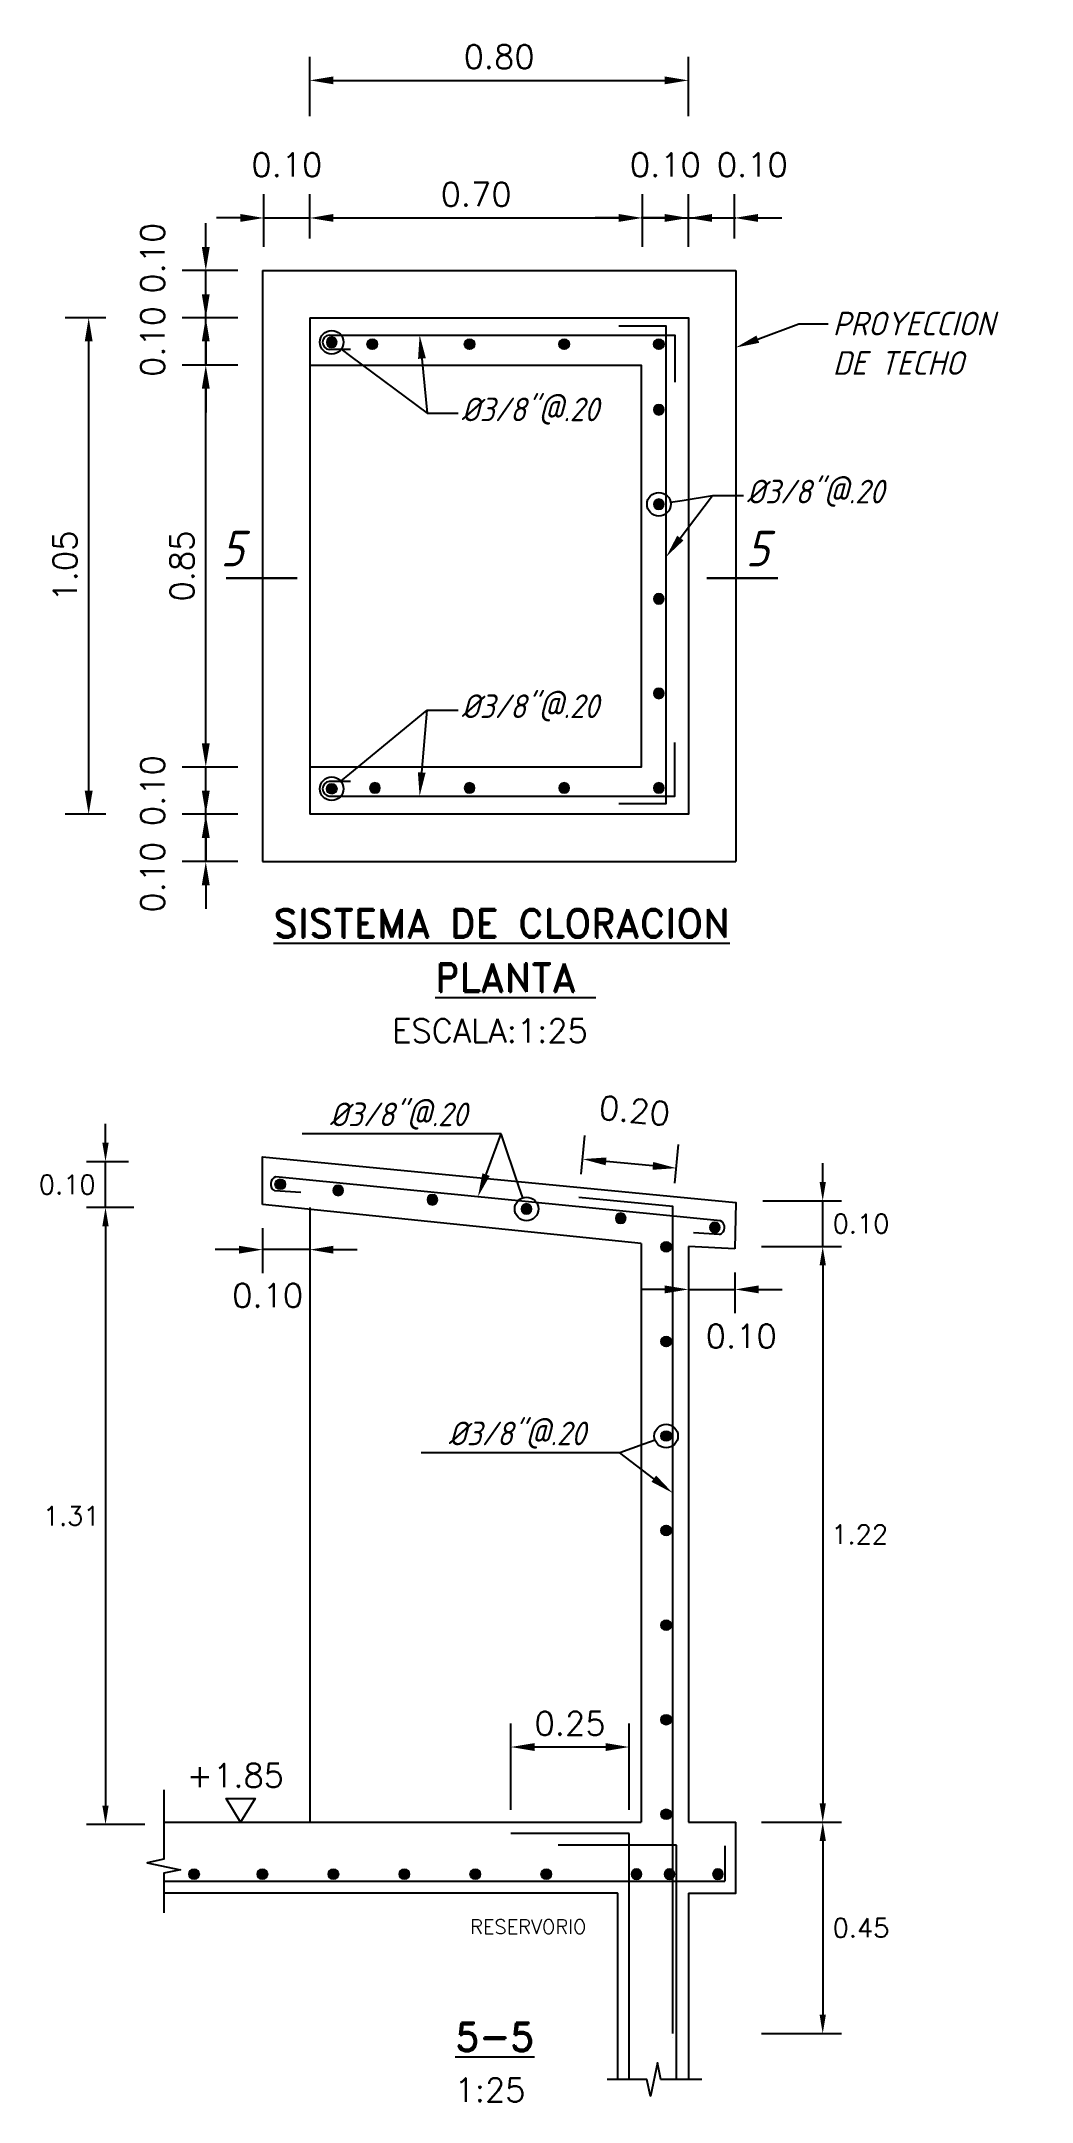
# Model space of a CAD drawing. Header units: metres. Extents: x -90 to 2507, y -28 to 972.
# Drawn here: x -90.16 to -88.066, y -7.993 to -3.634 of the extents above; entities that cross this region are included whole.
import ezdxf
from ezdxf import colors
from ezdxf.entities.mleader import LeaderData, LeaderLine
from ezdxf.enums import TextEntityAlignment as Align
from ezdxf.math import Vec2, Vec3

# ---------------------------------------------------------------- set-up
doc = ezdxf.new("R2010")
doc.units = ezdxf.units.M
doc.linetypes.add('HIDDEN', pattern=[9.525, 6.35, -3.175])
for name, color, linetype in [('A-NIVELES', 7, 'Continuous'), ('C-CASCO-01', 1, 'Continuous'), ('C-FIERRO-04', 4, 'Continuous'), ('G-acotado', 8, 'Continuous'), ('G-proyecciones', 2, 'HIDDEN'), ('G-textos-notas', 7, 'Continuous'), ('G-textos-subtitulo', 3, 'Continuous')]:
    doc.layers.add(name, color=color, linetype=linetype)
doc.layers.add('C - PLANTA - SECCION CORTE', color=2, linetype='Continuous', lineweight=30)
doc.layers.add('C - SECCIONES - REFUERZOS', color=8, linetype='Continuous', lineweight=20)
doc.styles.add('01COTAS', font='romans.shx')
doc.styles.add('20-SUBTITULO', font='romand.shx', dxfattribs={"height": 0.06})
doc.styles.add('25-NOTAS', font='romans.shx', dxfattribs={"height": 0.05})
doc.styles.add('PRISMA-TEXTOS-GENERALES', font='isocp.shx', dxfattribs={"oblique": 15})
doc.styles.add('PRISMA-TEXTOS-SUBTITULOS', font='isocp.shx', dxfattribs={"oblique": 15})
doc.styles.add('ROMANS', font='romans.shx')
doc.dimstyles.new('DIM-20-CORTE', dxfattribs={"dimscale": 0.02, "dimtxt": 2, "dimasz": 2, "dimexe": 2, "dimexo": 2, "dimgap": 1, "dimtad": 2, "dimtih": 1, "dimtoh": 1, "dimzin": 1, "dimdsep": 46, "dimtxsty": '01COTAS', "dimcen": 25, "dimclrd": 9, "dimclre": 9, "dimclrt": 7, "dimadec": 0, "dimazin": 0, "dimtfac": 1, "dimtmove": 2, "dimatfit": 3, "dimfxl": 1, "dimtolj": 1, "dimtzin": 0, "dimarcsym": 0})
doc.dimstyles.new('DIM-25-PLANTA', dxfattribs={"dimscale": 0.025, "dimtxt": 2, "dimasz": 2, "dimexe": 2, "dimexo": 2, "dimgap": 1, "dimtad": 1, "dimzin": 1, "dimdsep": 46, "dimtxsty": '01COTAS', "dimcen": 25, "dimclrd": 256, "dimclre": 256, "dimclrt": 7, "dimadec": 0, "dimazin": 0, "dimtfac": 1, "dimtmove": 2, "dimatfit": 3, "dimfxl": 1, "dimtolj": 1, "dimtzin": 0, "dimarcsym": 0})

msp = doc.modelspace()

# ---------------------------------------------------------------- texts
at = {"layer": 'C - PLANTA - SECCION CORTE', "style": 'PRISMA-TEXTOS-SUBTITULOS', "oblique": 15}
for p in [(-89.7804, -4.745), (-88.6705, -4.745)]:
    msp.add_attdef('5', p, '1', height=0.075, dxfattribs=at)
at = {"layer": 'G-textos-notas', "style": '25-NOTAS'}
for s, height, p in [('ESCALA:1:25', 0.05, (-89.4179, -5.7523)), ('RESERVORIO', 0.03, (-89.2531, -7.6373)), ('1:25', 0.05, (-89.2861, -7.9925))]:
    msp.add_text(s, height=height, dxfattribs=at).set_placement(p)
at = {"layer": 'G-textos-subtitulo', "style": '20-SUBTITULO'}
for s, p in [('%%USISTEMA DE CLORACION', (-89.6684, -5.5303)), ('%%UPLANTA ', (-89.3269, -5.6449)), ('%%U5-5', (-89.2845, -7.8852))]:
    msp.add_text(s, height=0.06, dxfattribs=at).set_placement(p)

# ---------------------------------------------------------------- blocks, each defined once
blk = doc.blocks.new('PUNTO FIERRO')
at = {"layer": 'C - SECCIONES - REFUERZOS', "const_width": 0.0125}
blk.add_lwpolyline([(-0.00625, 0, 1), (0.00625, 0, 1)], format="xyb", close=True, dxfattribs=at)
at = {"layer": 'C - SECCIONES - REFUERZOS'}
blk.add_circle((0, 0), 0.0125, dxfattribs=at)
blk = doc.blocks.new('ARTIGAL EST E01E35 160414 MUROS REVISADOS$0$PUNTO FIERRO')
at = {"layer": 'C - SECCIONES - REFUERZOS', "const_width": 0.0125}
blk.add_lwpolyline([(-0.00625, 0, 1), (0.00625, 0, 1)], format="xyb", close=True, dxfattribs=at)
at = {"layer": 'C - SECCIONES - REFUERZOS'}
blk.add_circle((0, 0), 0.0125, dxfattribs=at)
blk = doc.blocks.new('REFUERZO')
at = {"layer": 'C - SECCIONES - REFUERZOS'}
blk.add_circle((-120.1774, -135.1279), 0.0112, dxfattribs=at)
at = {"layer": 'C - SECCIONES - REFUERZOS', "xscale": 0.900000000372529, "yscale": 0.900000000372529, "zscale": 0.900000000372529, "rotation": 180}
blk.add_blockref('ARTIGAL EST E01E35 160414 MUROS REVISADOS$0$PUNTO FIERRO', (-120.1774, -135.1279), dxfattribs=at)
blk = doc.blocks.new('*D575')
at = {"layer": 'Defpoints', "color": 0, "transparency": 16777216}
for p in [(-89.0157, -5.9988), (-89.0236, -6.0801), (-88.8251, -6.0993)]:
    blk.add_point(p, dxfattribs=at)
at = {"layer": 'G-acotado', "lineweight": -2, "transparency": 16777216}
for p, q in [((-89.0188, -6.0304), (-89.0109, -5.949)), ((-88.8203, -6.0495), (-88.8125, -5.9682)), ((-88.867, -6.0131), (-88.9659, -6.0036))]:
    blk.add_line(p, q, dxfattribs=at)
at = {"layer": 'G-acotado', "transparency": 16777216}
for points in [[(-88.9651, -5.9953), (-88.9667, -6.0119), (-89.0157, -5.9988)], [(-88.8662, -6.0048), (-88.8678, -6.0214), (-88.8173, -6.0179)]]:
    blk.add_solid(points, dxfattribs=at)
at = {"layer": 'G-acotado', "color": 7, "transparency": 16777216, "insert": (-88.9057, -5.8964), "char_height": 0.05, "attachment_point": 5, "rotation": 354.4875, "style": '01COTAS'}
blk.add_mtext('\\A1;0.20', dxfattribs=at)
blk = doc.blocks.new('*D439')
at = {"linetype": 'HIDDEN', "lineweight": -2, "ltscale": 0.5, "transparency": 16777216}
for p, q in [((-89.8118, -5.1195), (-89.8118, -5.0695)), ((-89.7443, -5.1695), (-89.8618, -5.1695)), ((-89.8118, -5.2695), (-89.8118, -5.1695)), ((-89.7443, -5.2695), (-89.8618, -5.2695)), ((-89.8118, -5.3195), (-89.8118, -5.3695))]:
    blk.add_line(p, q, dxfattribs=at)
at = {"linetype": 'HIDDEN', "ltscale": 0.5, "transparency": 16777216}
for points in [[(-89.8202, -5.1195), (-89.8035, -5.1195), (-89.8118, -5.1695)], [(-89.8202, -5.3195), (-89.8035, -5.3195), (-89.8118, -5.2695)]]:
    blk.add_solid(points, dxfattribs=at)
at = {"layer": 'Defpoints', "color": 0, "linetype": 'HIDDEN', "ltscale": 0.5, "transparency": 16777216}
for p in [(-89.8118, -5.1695), (-89.6943, -5.1695), (-89.6943, -5.2695)]:
    blk.add_point(p, dxfattribs=at)
at = {"color": 7, "linetype": 'HIDDEN', "ltscale": 0.5, "transparency": 16777216, "insert": (-89.9243, -5.2195), "char_height": 0.05, "attachment_point": 5, "rotation": 90, "style": '01COTAS'}
blk.add_mtext('\\A1;0.10', dxfattribs=at)
blk = doc.blocks.new('*D440')
at = {"layer": 'Defpoints', "color": 0, "transparency": 16777216}
for p in [(-89.8118, -4.3195), (-89.6943, -4.3195), (-89.6943, -5.1695)]:
    blk.add_point(p, dxfattribs=at)
at = {"layer": 'G-acotado', "lineweight": -2, "transparency": 16777216}
for p, q in [((-89.7443, -4.3195), (-89.8618, -4.3195)), ((-89.8118, -5.1195), (-89.8118, -4.3695)), ((-89.7443, -5.1695), (-89.8618, -5.1695))]:
    blk.add_line(p, q, dxfattribs=at)
at = {"layer": 'G-acotado', "transparency": 16777216}
for points in [[(-89.8202, -4.3695), (-89.8035, -4.3695), (-89.8118, -4.3195)], [(-89.8202, -5.1195), (-89.8035, -5.1195), (-89.8118, -5.1695)]]:
    blk.add_solid(points, dxfattribs=at)
at = {"layer": 'G-acotado', "color": 7, "transparency": 16777216, "insert": (-89.8618, -4.7445), "char_height": 0.05, "attachment_point": 5, "rotation": 90, "style": '01COTAS'}
blk.add_mtext('\\A1;0.85', dxfattribs=at)
blk = doc.blocks.new('*D441')
at = {"layer": 'Defpoints', "color": 0, "transparency": 16777216}
for p in [(-89.8118, -4.2195), (-89.6943, -4.2195), (-89.6943, -4.3195)]:
    blk.add_point(p, dxfattribs=at)
at = {"layer": 'G-acotado', "lineweight": -2, "transparency": 16777216}
for p, q in [((-89.8118, -4.1695), (-89.8118, -4.1195)), ((-89.7443, -4.2195), (-89.8618, -4.2195)), ((-89.8118, -4.3195), (-89.8118, -4.2195)), ((-89.7443, -4.3195), (-89.8618, -4.3195)), ((-89.8118, -4.3695), (-89.8118, -4.4195))]:
    blk.add_line(p, q, dxfattribs=at)
at = {"layer": 'G-acotado', "transparency": 16777216}
for points in [[(-89.8202, -4.1695), (-89.8035, -4.1695), (-89.8118, -4.2195)], [(-89.8202, -4.3695), (-89.8035, -4.3695), (-89.8118, -4.3195)]]:
    blk.add_solid(points, dxfattribs=at)
at = {"layer": 'G-acotado', "color": 7, "transparency": 16777216, "insert": (-89.9243, -4.2695), "char_height": 0.05, "attachment_point": 5, "rotation": 90, "style": '01COTAS'}
blk.add_mtext('\\A1;0.10', dxfattribs=at)
blk = doc.blocks.new('NIVEL-CORTE')
at = {"color": 1}
blk.add_line((-4.79, 0), (4.79, 0), dxfattribs=at)
blk.add_lwpolyline([(0, 0), (-1.22, 2.01), (1.22, 2.01), (0, 0)])
at = {"style": 'ROMANS'}
blk.add_attdef('+1.50', text='', height=2, dxfattribs=at).set_placement((-0.45, 2.95), align=Align.CENTER)
blk = doc.blocks.new('*D576')
at = {"layer": 'Defpoints', "color": 0, "transparency": 16777216}
for p in [(-89.6919, -6.0946), (-89.5919, -6.1008), (-89.6919, -6.1903)]:
    blk.add_point(p, dxfattribs=at)
at = {"layer": 'G-acotado', "lineweight": -2, "transparency": 16777216}
for p, q in [((-89.6919, -6.1446), (-89.6919, -6.2403)), ((-89.5919, -6.1508), (-89.5919, -6.2403)), ((-89.7419, -6.1903), (-89.7919, -6.1903)), ((-89.5919, -6.1903), (-89.6919, -6.1903)), ((-89.5419, -6.1903), (-89.4919, -6.1903))]:
    blk.add_line(p, q, dxfattribs=at)
at = {"layer": 'G-acotado', "transparency": 16777216}
for points in [[(-89.7419, -6.182), (-89.7419, -6.1987), (-89.6919, -6.1903)], [(-89.5419, -6.182), (-89.5419, -6.1987), (-89.5919, -6.1903)]]:
    blk.add_solid(points, dxfattribs=at)
at = {"layer": 'G-acotado', "color": 7, "transparency": 16777216, "insert": (-89.6809, -6.2871), "char_height": 0.05, "attachment_point": 5, "style": '01COTAS'}
blk.add_mtext('\\A1;0.10', dxfattribs=at)
blk = doc.blocks.new('_DotBlank')
at = {"color": 0, "linetype": 'ByBlock', "lineweight": -2}
blk.add_line((-0.5, 0), (-1, 0), dxfattribs=at)
blk.add_circle((0, 0), 0.5, dxfattribs=at)
blk = doc.blocks.new('*D442')
at = {"layer": 'Defpoints', "color": 0, "transparency": 16777216}
for p in [(-88.8891, -4.0083), (-89.5919, -4.1016), (-88.8891, -4.1195)]:
    blk.add_point(p, dxfattribs=at)
at = {"layer": 'G-acotado', "lineweight": -2, "transparency": 16777216}
for p, q in [((-89.5919, -4.0516), (-89.5919, -3.9583)), ((-88.8891, -4.0695), (-88.8891, -3.9583)), ((-89.5419, -4.0083), (-88.9391, -4.0083))]:
    blk.add_line(p, q, dxfattribs=at)
at = {"layer": 'G-acotado', "transparency": 16777216}
for points in [[(-89.5419, -3.9999), (-89.5419, -4.0166), (-89.5919, -4.0083)], [(-88.9391, -3.9999), (-88.9391, -4.0166), (-88.8891, -4.0083)]]:
    blk.add_solid(points, dxfattribs=at)
at = {"layer": 'G-acotado', "color": 7, "transparency": 16777216, "insert": (-89.2405, -3.9583), "char_height": 0.05, "attachment_point": 5, "style": '01COTAS'}
blk.add_mtext('\\A1;0.70', dxfattribs=at)
blk = doc.blocks.new('*D443')
at = {"layer": 'Defpoints', "color": 0, "transparency": 16777216}
for p in [(-88.7919, -4.0083), (-88.8891, -4.1195), (-88.7919, -4.1016)]:
    blk.add_point(p, dxfattribs=at)
at = {"layer": 'G-acotado', "lineweight": -2, "transparency": 16777216}
for p, q in [((-88.8891, -4.0695), (-88.8891, -3.9583)), ((-88.7919, -4.0516), (-88.7919, -3.9583)), ((-88.9391, -4.0083), (-88.9891, -4.0083)), ((-88.8891, -4.0083), (-88.7919, -4.0083)), ((-88.7419, -4.0083), (-88.6919, -4.0083))]:
    blk.add_line(p, q, dxfattribs=at)
at = {"layer": 'G-acotado', "transparency": 16777216}
for points in [[(-88.9391, -3.9999), (-88.9391, -4.0166), (-88.8891, -4.0083)], [(-88.7419, -3.9999), (-88.7419, -4.0166), (-88.7919, -4.0083)]]:
    blk.add_solid(points, dxfattribs=at)
at = {"layer": 'G-acotado', "color": 7, "transparency": 16777216, "insert": (-88.8405, -3.8958), "char_height": 0.05, "attachment_point": 5, "style": '01COTAS'}
blk.add_mtext('\\A1;0.10', dxfattribs=at)
blk = doc.blocks.new('*D444')
at = {"layer": 'Defpoints', "color": 0, "transparency": 16777216}
for p in [(-88.6947, -4.0083), (-88.7919, -4.1195), (-88.6947, -4.1016)]:
    blk.add_point(p, dxfattribs=at)
at = {"layer": 'G-acotado', "lineweight": -2, "transparency": 16777216}
for p, q in [((-88.7919, -4.0695), (-88.7919, -3.9583)), ((-88.6947, -4.0516), (-88.6947, -3.9583)), ((-88.8419, -4.0083), (-88.8919, -4.0083)), ((-88.7919, -4.0083), (-88.6947, -4.0083)), ((-88.6447, -4.0083), (-88.5947, -4.0083))]:
    blk.add_line(p, q, dxfattribs=at)
at = {"layer": 'G-acotado', "transparency": 16777216}
for points in [[(-88.8419, -3.9999), (-88.8419, -4.0166), (-88.7919, -4.0083)], [(-88.6447, -3.9999), (-88.6447, -4.0166), (-88.6947, -4.0083)]]:
    blk.add_solid(points, dxfattribs=at)
at = {"layer": 'G-acotado', "color": 7, "transparency": 16777216, "insert": (-88.6569, -3.8958), "char_height": 0.05, "attachment_point": 5, "style": '01COTAS'}
blk.add_mtext('\\A1;0.10', dxfattribs=at)
blk = doc.blocks.new('*D445')
at = {"layer": 'Defpoints', "color": 0, "transparency": 16777216}
for p in [(-89.5919, -4.0083), (-89.6891, -4.1195), (-89.5919, -4.1016)]:
    blk.add_point(p, dxfattribs=at)
at = {"layer": 'G-acotado', "lineweight": -2, "transparency": 16777216}
for p, q in [((-89.6891, -4.0695), (-89.6891, -3.9583)), ((-89.5919, -4.0516), (-89.5919, -3.9583)), ((-89.7391, -4.0083), (-89.7891, -4.0083)), ((-89.6891, -4.0083), (-89.5919, -4.0083)), ((-89.5419, -4.0083), (-89.4919, -4.0083))]:
    blk.add_line(p, q, dxfattribs=at)
at = {"layer": 'G-acotado', "transparency": 16777216}
for points in [[(-89.7391, -3.9999), (-89.7391, -4.0166), (-89.6891, -4.0083)], [(-89.5419, -3.9999), (-89.5419, -4.0166), (-89.5919, -4.0083)]]:
    blk.add_solid(points, dxfattribs=at)
at = {"layer": 'G-acotado', "color": 7, "transparency": 16777216, "insert": (-89.6405, -3.8958), "char_height": 0.05, "attachment_point": 5, "style": '01COTAS'}
blk.add_mtext('\\A1;0.10', dxfattribs=at)
blk = doc.blocks.new('*D577')
at = {"layer": 'Defpoints', "color": 0, "transparency": 16777216}
for p in [(-88.7919, -6.1838), (-88.6934, -6.1883), (-88.6934, -6.2744)]:
    blk.add_point(p, dxfattribs=at)
at = {"layer": 'G-acotado', "lineweight": -2, "transparency": 16777216}
for p, q in [((-88.8419, -6.2744), (-88.8919, -6.2744)), ((-88.7919, -6.2338), (-88.7919, -6.3244)), ((-88.7919, -6.2744), (-88.6934, -6.2744)), ((-88.6934, -6.2383), (-88.6934, -6.3244)), ((-88.6434, -6.2744), (-88.5934, -6.2744))]:
    blk.add_line(p, q, dxfattribs=at)
at = {"layer": 'G-acotado', "transparency": 16777216}
for points in [[(-88.8419, -6.266), (-88.8419, -6.2827), (-88.7919, -6.2744)], [(-88.6434, -6.266), (-88.6434, -6.2827), (-88.6934, -6.2744)]]:
    blk.add_solid(points, dxfattribs=at)
at = {"layer": 'G-acotado', "color": 7, "transparency": 16777216, "insert": (-88.6802, -6.3732), "char_height": 0.05, "attachment_point": 5, "style": '01COTAS'}
blk.add_mtext('\\A1;0.10', dxfattribs=at)
blk = doc.blocks.new('*D446')
at = {"layer": 'Defpoints', "color": 0, "transparency": 16777216}
for p in [(-88.6777, -6.1838), (-88.6777, -7.4011), (-88.508, -7.4011)]:
    blk.add_point(p, dxfattribs=at)
at = {"layer": 'G-acotado', "color": 9, "lineweight": -2, "transparency": 16777216}
for p, q in [((-88.6377, -6.1838), (-88.468, -6.1838)), ((-88.508, -6.2238), (-88.508, -7.3611)), ((-88.6377, -7.4011), (-88.468, -7.4011))]:
    blk.add_line(p, q, dxfattribs=at)
at = {"layer": 'G-acotado', "color": 9, "transparency": 16777216}
for points in [[(-88.5146, -6.2238), (-88.5013, -6.2238), (-88.508, -6.1838)], [(-88.5146, -7.3611), (-88.5013, -7.3611), (-88.508, -7.4011)]]:
    blk.add_solid(points, dxfattribs=at)
at = {"layer": 'G-acotado', "color": 7, "transparency": 16777216, "insert": (-88.4299, -6.7924), "char_height": 0.04, "attachment_point": 5, "style": '01COTAS'}
blk.add_mtext('\\A1;1.22', dxfattribs=at)
blk = doc.blocks.new('*D447')
at = {"layer": 'Defpoints', "color": 0, "transparency": 16777216}
for p in [(-89.9242, -6.1008), (-90.0237, -7.4061), (-89.9005, -7.4061)]:
    blk.add_point(p, dxfattribs=at)
at = {"layer": 'G-acotado', "color": 9, "lineweight": -2, "transparency": 16777216}
for p, q in [((-89.9642, -6.1008), (-90.0637, -6.1008)), ((-90.0237, -6.1408), (-90.0237, -7.3661)), ((-89.9405, -7.4061), (-90.0637, -7.4061))]:
    blk.add_line(p, q, dxfattribs=at)
at = {"layer": 'G-acotado', "color": 9, "transparency": 16777216}
for points in [[(-90.0304, -6.1408), (-90.0171, -6.1408), (-90.0237, -6.1008)], [(-90.0304, -7.3661), (-90.0171, -7.3661), (-90.0237, -7.4061)]]:
    blk.add_solid(points, dxfattribs=at)
at = {"layer": 'G-acotado', "color": 7, "transparency": 16777216, "insert": (-90.0961, -6.7534), "char_height": 0.04, "attachment_point": 5, "style": '01COTAS'}
blk.add_mtext('\\A1;1.31', dxfattribs=at)
blk = doc.blocks.new('*D448')
at = {"layer": 'Defpoints', "color": 0, "transparency": 16777216}
for p in [(-90.0237, -6.0043), (-89.9352, -6.0043), (-89.9352, -6.1008)]:
    blk.add_point(p, dxfattribs=at)
at = {"layer": 'G-acotado', "color": 9, "lineweight": -2, "transparency": 16777216}
for p, q in [((-90.0237, -5.9643), (-90.0237, -5.9243)), ((-89.9752, -6.0043), (-90.0637, -6.0043)), ((-90.0237, -6.1008), (-90.0237, -6.0043)), ((-89.9752, -6.1008), (-90.0637, -6.1008)), ((-90.0237, -6.1408), (-90.0237, -6.1808))]:
    blk.add_line(p, q, dxfattribs=at)
at = {"layer": 'G-acotado', "color": 9, "transparency": 16777216}
for points in [[(-90.0304, -5.9643), (-90.0171, -5.9643), (-90.0237, -6.0043)], [(-90.0304, -6.1408), (-90.0171, -6.1408), (-90.0237, -6.1008)]]:
    blk.add_solid(points, dxfattribs=at)
at = {"layer": 'G-acotado', "color": 7, "transparency": 16777216, "insert": (-90.1047, -6.0526), "char_height": 0.04, "attachment_point": 5, "style": '01COTAS'}
blk.add_mtext('\\A1;0.10', dxfattribs=at)
blk = doc.blocks.new('*D449')
at = {"layer": 'Defpoints', "color": 0, "transparency": 16777216}
for p in [(-88.6745, -6.0873), (-88.508, -6.0873), (-88.5965, -6.1838)]:
    blk.add_point(p, dxfattribs=at)
at = {"layer": 'G-acotado', "color": 9, "lineweight": -2, "transparency": 16777216}
for p, q in [((-88.508, -6.0473), (-88.508, -6.0073)), ((-88.6345, -6.0873), (-88.468, -6.0873)), ((-88.508, -6.1838), (-88.508, -6.0873)), ((-88.5565, -6.1838), (-88.468, -6.1838)), ((-88.508, -6.2238), (-88.508, -6.2638))]:
    blk.add_line(p, q, dxfattribs=at)
at = {"layer": 'G-acotado', "color": 9, "transparency": 16777216}
for points in [[(-88.5146, -6.0473), (-88.5013, -6.0473), (-88.508, -6.0873)], [(-88.5146, -6.2238), (-88.5013, -6.2238), (-88.508, -6.1838)]]:
    blk.add_solid(points, dxfattribs=at)
at = {"layer": 'G-acotado', "color": 7, "transparency": 16777216, "insert": (-88.427, -6.1355), "char_height": 0.04, "attachment_point": 5, "style": '01COTAS'}
blk.add_mtext('\\A1;0.10', dxfattribs=at)
blk = doc.blocks.new('*D452')
at = {"layer": 'Defpoints', "color": 0, "transparency": 16777216}
for p in [(-90.0593, -4.2195), (-89.9732, -4.2195), (-89.9732, -5.2695)]:
    blk.add_point(p, dxfattribs=at)
at = {"layer": 'G-acotado', "lineweight": -2, "transparency": 16777216}
for p, q in [((-90.0232, -4.2195), (-90.1093, -4.2195)), ((-90.0593, -5.2195), (-90.0593, -4.2695)), ((-90.0232, -5.2695), (-90.1093, -5.2695))]:
    blk.add_line(p, q, dxfattribs=at)
at = {"layer": 'G-acotado', "transparency": 16777216}
for points in [[(-90.0676, -4.2695), (-90.0509, -4.2695), (-90.0593, -4.2195)], [(-90.0676, -5.2195), (-90.0509, -5.2195), (-90.0593, -5.2695)]]:
    blk.add_solid(points, dxfattribs=at)
at = {"layer": 'G-acotado', "color": 7, "transparency": 16777216, "insert": (-90.1093, -4.7445), "char_height": 0.05, "attachment_point": 5, "rotation": 90, "style": '01COTAS'}
blk.add_mtext('\\A1;1.05', dxfattribs=at)
blk = doc.blocks.new('*D453')
at = {"layer": 'Defpoints', "color": 0, "transparency": 16777216}
for p in [(-88.7919, -3.7173), (-89.5919, -3.843), (-88.7919, -3.843)]:
    blk.add_point(p, dxfattribs=at)
at = {"layer": 'G-acotado', "lineweight": -2, "transparency": 16777216}
for p, q in [((-89.5919, -3.793), (-89.5919, -3.6673)), ((-88.7919, -3.793), (-88.7919, -3.6673)), ((-89.5419, -3.7173), (-88.8419, -3.7173))]:
    blk.add_line(p, q, dxfattribs=at)
at = {"layer": 'G-acotado', "transparency": 16777216}
for points in [[(-89.5419, -3.709), (-89.5419, -3.7256), (-89.5919, -3.7173)], [(-88.8419, -3.709), (-88.8419, -3.7256), (-88.7919, -3.7173)]]:
    blk.add_solid(points, dxfattribs=at)
at = {"layer": 'G-acotado', "color": 7, "transparency": 16777216, "insert": (-89.1919, -3.6673), "char_height": 0.05, "attachment_point": 5, "style": '01COTAS'}
blk.add_mtext('\\A1;0.80', dxfattribs=at)
blk = doc.blocks.new('*D454')
at = {"layer": 'Defpoints', "color": 0, "transparency": 16777216}
for p in [(-88.6777, -7.4011), (-88.6777, -7.8484), (-88.508, -7.8484)]:
    blk.add_point(p, dxfattribs=at)
at = {"layer": 'G-acotado', "color": 9, "lineweight": -2, "transparency": 16777216}
for p, q in [((-88.6377, -7.4011), (-88.468, -7.4011)), ((-88.508, -7.4411), (-88.508, -7.8084)), ((-88.6377, -7.8484), (-88.468, -7.8484))]:
    blk.add_line(p, q, dxfattribs=at)
at = {"layer": 'G-acotado', "color": 9, "transparency": 16777216}
for points in [[(-88.5146, -7.4411), (-88.5013, -7.4411), (-88.508, -7.4011)], [(-88.5146, -7.8084), (-88.5013, -7.8084), (-88.508, -7.8484)]]:
    blk.add_solid(points, dxfattribs=at)
at = {"layer": 'G-acotado', "color": 7, "transparency": 16777216, "insert": (-88.427, -7.6247), "char_height": 0.04, "attachment_point": 5, "style": '01COTAS'}
blk.add_mtext('\\A1;0.45', dxfattribs=at)
blk = doc.blocks.new('*D455')
at = {"layer": 'Defpoints', "color": 0, "transparency": 16777216}
for p in [(-89.1669, -7.2422), (-89.1669, -7.4249), (-88.9169, -7.4249)]:
    blk.add_point(p, dxfattribs=at)
at = {"layer": 'G-acotado', "lineweight": -2, "transparency": 16777216}
for p, q in [((-89.1669, -7.3749), (-89.1669, -7.1922)), ((-88.9169, -7.3749), (-88.9169, -7.1922)), ((-88.9669, -7.2422), (-89.1169, -7.2422))]:
    blk.add_line(p, q, dxfattribs=at)
at = {"layer": 'G-acotado', "transparency": 16777216}
for points in [[(-89.1169, -7.2339), (-89.1169, -7.2506), (-89.1669, -7.2422)], [(-88.9669, -7.2339), (-88.9669, -7.2506), (-88.9169, -7.2422)]]:
    blk.add_solid(points, dxfattribs=at)
at = {"layer": 'G-acotado', "color": 7, "transparency": 16777216, "insert": (-89.0419, -7.1922), "char_height": 0.05, "attachment_point": 5, "style": '01COTAS'}
blk.add_mtext('\\A1;0.25', dxfattribs=at)
blk = doc.blocks.new('*D457')
at = {"layer": 'Defpoints', "color": 0, "transparency": 16777216}
for p in [(-89.8118, -4.1195), (-89.6943, -4.1195), (-89.6943, -4.2195)]:
    blk.add_point(p, dxfattribs=at)
at = {"layer": 'G-acotado', "lineweight": -2, "transparency": 16777216}
for p, q in [((-89.8118, -4.0695), (-89.8118, -4.0195)), ((-89.7443, -4.1195), (-89.8618, -4.1195)), ((-89.8118, -4.2195), (-89.8118, -4.1195)), ((-89.7443, -4.2195), (-89.8618, -4.2195)), ((-89.8118, -4.2695), (-89.8118, -4.3195))]:
    blk.add_line(p, q, dxfattribs=at)
at = {"layer": 'G-acotado', "transparency": 16777216}
for points in [[(-89.8202, -4.0695), (-89.8035, -4.0695), (-89.8118, -4.1195)], [(-89.8202, -4.2695), (-89.8035, -4.2695), (-89.8118, -4.2195)]]:
    blk.add_solid(points, dxfattribs=at)
at = {"layer": 'G-acotado', "color": 7, "transparency": 16777216, "insert": (-89.9243, -4.0934), "char_height": 0.05, "attachment_point": 5, "rotation": 90, "style": '01COTAS'}
blk.add_mtext('\\A1;0.10', dxfattribs=at)
blk = doc.blocks.new('*D458')
at = {"linetype": 'HIDDEN', "lineweight": -2, "ltscale": 0.5, "transparency": 16777216}
for p, q in [((-89.8118, -5.2195), (-89.8118, -5.1695)), ((-89.7443, -5.2695), (-89.8618, -5.2695)), ((-89.8118, -5.3695), (-89.8118, -5.2695)), ((-89.7443, -5.3695), (-89.8618, -5.3695)), ((-89.8118, -5.4195), (-89.8118, -5.4695))]:
    blk.add_line(p, q, dxfattribs=at)
at = {"linetype": 'HIDDEN', "ltscale": 0.5, "transparency": 16777216}
for points in [[(-89.8202, -5.2195), (-89.8035, -5.2195), (-89.8118, -5.2695)], [(-89.8202, -5.4195), (-89.8035, -5.4195), (-89.8118, -5.3695)]]:
    blk.add_solid(points, dxfattribs=at)
at = {"layer": 'Defpoints', "color": 0, "linetype": 'HIDDEN', "ltscale": 0.5, "transparency": 16777216}
for p in [(-89.8118, -5.2695), (-89.6943, -5.2695), (-89.6943, -5.3695)]:
    blk.add_point(p, dxfattribs=at)
at = {"color": 7, "linetype": 'HIDDEN', "ltscale": 0.5, "transparency": 16777216, "insert": (-89.9243, -5.4025), "char_height": 0.05, "attachment_point": 5, "rotation": 90, "style": '01COTAS'}
blk.add_mtext('\\A1;0.10', dxfattribs=at)

# ---------------------------------------------------------------- dimensions: what is measured, and where the dimension line sits
at = {"color": 8, "linetype": 'HIDDEN', "ltscale": 0.5}
dim = msp.add_aligned_dim(p1=(-89.6943, -5.2695), p2=(-89.6943, -5.1695), distance=0.1175, dimstyle='DIM-25-PLANTA', dxfattribs=at)
dim.commit()
dim.dimension.update_dxf_attribs({"geometry": '*D439', "text_midpoint": (-89.9243, -5.2195)})
dim = msp.add_linear_dim(base=(-89.8118, -5.2695), p1=(-89.6943, -5.3695), p2=(-89.6943, -5.2695), angle=90, dimstyle='DIM-25-PLANTA', dxfattribs=at)
dim.commit()
dim.dimension.update_dxf_attribs({"geometry": '*D458', "text_midpoint": (-89.9243, -5.4025), "dimtype": 161})
at = {"layer": 'G-acotado'}
for base, p1, p2, picture, middle in [((-88.7919, -3.7173), (-89.5919, -3.843), (-88.7919, -3.843), '*D453', (-89.1919, -3.6673)), ((-89.5919, -4.0083), (-89.6891, -4.1195), (-89.5919, -4.1016), '*D445', (-89.6405, -3.8958)), ((-88.7919, -4.0083), (-88.8891, -4.1195), (-88.7919, -4.1016), '*D443', (-88.8405, -3.8958)), ((-88.8891, -4.0083), (-89.5919, -4.1016), (-88.8891, -4.1195), '*D442', (-89.2405, -3.9583))]:
    dim = msp.add_linear_dim(base=base, p1=p1, p2=p2, dimstyle='DIM-25-PLANTA', dxfattribs=at)
    dim.commit()
    dim.dimension.update_dxf_attribs({"geometry": picture, "text_midpoint": middle})
for base, p1, p2, picture, middle in [((-88.6947, -4.0083), (-88.7919, -4.1195), (-88.6947, -4.1016), '*D444', (-88.6569, -3.8958)), ((-89.6919, -6.1903), (-89.5919, -6.1008), (-89.6919, -6.0946), '*D576', (-89.6809, -6.2871)), ((-88.6934, -6.2744), (-88.7919, -6.1838), (-88.6934, -6.1883), '*D577', (-88.6802, -6.3732))]:
    dim = msp.add_linear_dim(base=base, p1=p1, p2=p2, dimstyle='DIM-25-PLANTA', dxfattribs=at)
    dim.commit()
    dim.dimension.update_dxf_attribs({"geometry": picture, "text_midpoint": middle, "dimtype": 160})
dim = msp.add_linear_dim(base=(-89.8118, -4.1195), p1=(-89.6943, -4.2195), p2=(-89.6943, -4.1195), angle=270, dimstyle='DIM-25-PLANTA', dxfattribs=at)
dim.commit()
dim.dimension.update_dxf_attribs({"geometry": '*D457', "text_midpoint": (-89.9243, -4.0934), "dimtype": 160})
for base, p1, p2, angle, dimstyle, picture, middle in [((-89.8118, -4.2195), (-89.6943, -4.3195), (-89.6943, -4.2195), 270, 'DIM-25-PLANTA', '*D441', (-89.9243, -4.2695)), ((-90.0593, -4.2195), (-89.9732, -5.2695), (-89.9732, -4.2195), 90, 'DIM-25-PLANTA', '*D452', (-90.1093, -4.7445)), ((-89.8118, -4.3195), (-89.6943, -5.1695), (-89.6943, -4.3195), 270, 'DIM-25-PLANTA', '*D440', (-89.8618, -4.7445)), ((-90.0237, -6.0043), (-89.9352, -6.1008), (-89.9352, -6.0043), 90, 'DIM-20-CORTE', '*D448', (-90.1047, -6.0526)), ((-88.508, -6.0873), (-88.5965, -6.1838), (-88.6745, -6.0873), 90, 'DIM-20-CORTE', '*D449', (-88.427, -6.1355)), ((-90.0237, -7.4061), (-89.9242, -6.1008), (-89.9005, -7.4061), 90, 'DIM-20-CORTE', '*D447', (-90.0961, -6.7534)), ((-88.508, -7.4011), (-88.6777, -6.1838), (-88.6777, -7.4011), 90, 'DIM-20-CORTE', '*D446', (-88.4299, -6.7924)), ((-89.1669, -7.2422), (-88.9169, -7.4249), (-89.1669, -7.4249), 180, 'DIM-25-PLANTA', '*D455', (-89.0419, -7.1922)), ((-88.508, -7.8484), (-88.6777, -7.4011), (-88.6777, -7.8484), 90, 'DIM-20-CORTE', '*D454', (-88.427, -7.6247))]:
    dim = msp.add_linear_dim(base=base, p1=p1, p2=p2, angle=angle, dimstyle=dimstyle, dxfattribs=at)
    dim.commit()
    dim.dimension.update_dxf_attribs({"geometry": picture, "text_midpoint": middle})
dim = msp.add_aligned_dim(p1=(-88.8251, -6.0993), p2=(-89.0236, -6.0801), distance=-0.0817, dimstyle='DIM-25-PLANTA', dxfattribs=at)
dim.commit()
dim.dimension.update_dxf_attribs({"geometry": '*D575', "text_midpoint": (-88.9057, -5.8964)})

# ---------------------------------------------------------------- linework, layer by layer
at = {"layer": 'C - PLANTA - SECCION CORTE'}
for p, q in [((-89.6186, -4.77), (-89.7686, -4.77)), ((-88.753, -4.77), (-88.603, -4.77))]:
    msp.add_line(p, q, dxfattribs=at)
at = {"layer": 'C-CASCO-01'}
for p, q in [((-89.5919, -4.2195), (-89.5919, -5.2695)), ((-88.8919, -6.1776), (-88.8919, -7.4011)), ((-88.7919, -6.1838), (-88.7919, -7.4011)), ((-89.9005, -7.4011), (-88.8919, -7.4011)), ((-88.7919, -7.4011), (-88.6919, -7.4011)), ((-88.9419, -7.5511), (-89.9005, -7.5511)), ((-88.7919, -7.5511), (-88.7919, -7.9454))]:
    msp.add_line(p, q, dxfattribs=at)
for points in [[(-89.5919, -4.2195), (-88.7919, -4.2195), (-88.7919, -5.2695), (-89.5919, -5.2695)], [(-89.5919, -4.3195), (-88.8919, -4.3195), (-88.8919, -5.1695), (-89.5919, -5.1695)], [(-89.6919, -6.0946), (-89.6919, -6.0946), (-89.6919, -5.9943), (-88.6919, -6.0908), (-88.6934, -6.1883)], [(-88.8919, -6.1776), (-89.6919, -6.0946)], [(-89.6919, -6.0946), (-89.6919, -6.0946)], [(-89.5919, -6.1008), (-89.5919, -7.4011)], [(-88.6934, -6.1883), (-88.7919, -6.1838)], [(-88.7919, -7.5511), (-88.6919, -7.5511), (-88.6919, -7.4011), (-88.6919, -7.4011)], [(-88.9419, -7.5511), (-88.9419, -7.5511), (-88.9419, -7.9454)]]:
    msp.add_lwpolyline(points, dxfattribs=at)
at = {"layer": 'C-CASCO-01', "linetype": 'Continuous'}
for points in [[(-89.9005, -7.3329), (-89.9005, -7.4793), (-89.9355, -7.4868), (-89.8655, -7.5018), (-89.9005, -7.5093), (-89.9005, -7.5928)], [(-88.7634, -7.9454), (-88.8498, -7.9454), (-88.8573, -7.9104), (-88.8723, -7.9804), (-88.8798, -7.9454), (-88.9634, -7.9454)]]:
    msp.add_lwpolyline(points, dxfattribs=at)
at = {"layer": 'C-FIERRO-04'}
for p, q in [((-88.9169, -7.4249), (-89.1669, -7.4249)), ((-88.8169, -7.4499), (-89.0669, -7.4499)), ((-88.9169, -7.9454), (-88.9169, -7.4249)), ((-88.8169, -7.9454), (-88.8169, -7.4499)), ((-88.7149, -7.4511), (-88.7149, -7.5261)), ((-89.9005, -7.5261), (-88.7149, -7.5261))]:
    msp.add_line(p, q, dxfattribs=at)
for points in [[(-89.5508, -4.2559), (-88.8202, -4.2559), (-88.8202, -4.3559)], [(-88.9391, -5.2468), (-88.8391, -5.2468), (-88.8391, -4.2373), (-88.9391, -4.2373)], [(-89.5059, -4.2865), (-89.5508, -4.2865)], [(-89.5508, -5.2309), (-88.8202, -5.2309), (-88.8202, -5.1178)], [(-89.5059, -5.2002), (-89.5508, -5.2002)], [(-88.7242, -6.1291), (-88.7242, -6.1291), (-89.6641, -6.0363), (-89.6641, -6.0363)], [(-89.6659, -6.0655), (-89.6111, -6.069)], [(-88.8251, -7.8484), (-88.8251, -6.0993), (-89.0236, -6.0801)], [(-88.726, -6.1583), (-88.7808, -6.1549)]]:
    msp.add_lwpolyline(points, dxfattribs=at)
msp.add_lwpolyline([(-88.8251, -7.8562), (-88.8251, -7.8562)], close=True, dxfattribs=at)
for centre, radius, start, end in [((-89.5497, -4.2712), 0.0154, 93.9205, 266.0795), ((-89.5497, -5.2155), 0.0154, 93.9205, 266.0795), ((-89.6587, -6.0513), 0.016, 109.9092, 242.9042), ((-88.7314, -6.1433), 0.016, 289.9103, 62.9053)]:
    msp.add_arc(centre, radius, start, end, dxfattribs=at)
at = {"layer": 'G-proyecciones', "linetype": 'HIDDEN', "ltscale": 0.25}
for p, q in [((-89.6919, -4.1195), (-88.6919, -4.1195)), ((-89.6919, -4.1195), (-89.6919, -5.3695)), ((-88.6919, -4.1195), (-88.6919, -5.3695)), ((-89.6919, -5.3695), (-88.6919, -5.3695))]:
    msp.add_line(p, q, dxfattribs=at)

# ---------------------------------------------------------------- block references
at = {"layer": 'A-NIVELES', "xscale": 0.025, "yscale": 0.025, "zscale": 0.025}
msp.add_blockref('NIVEL-CORTE', (-89.7381, -7.4011), dxfattribs=at).add_auto_attribs({'+1.50': '+1.85'})
at = {"layer": 'C - SECCIONES - REFUERZOS', "yscale": 0.900000000372529, "zscale": 0.900000000372529}
for p, xscale, rotation in [((-89.5457, -4.2712), -0.900000000372529, 90), ((-89.5457, -5.2155), 0.900000000372529, 90), ((-89.6543, -6.0521), 0.900000000372529, 86.40670590160705), ((-89.532, -6.065), -0.900000000372529, 266.4078302470377), ((-89.333, -6.0846), -0.900000000372529, 266.4078302470377), ((-89.1339, -6.1042), -0.900000000372529, 266.4078302470377), ((-88.9349, -6.1239), -0.900000000372529, 266.4078302470377), ((-88.7359, -6.1435), -0.900000000372529, 266.4078302470377), ((-89.8366, -7.5111), 0.900000000372529, 90.00000000000001), ((-89.6922, -7.5111), 0.900000000372529, 90.00000000000001), ((-89.5422, -7.5111), 0.900000000372529, 90.00000000000001), ((-89.3922, -7.5111), 0.900000000372529, 90.00000000000001), ((-89.2422, -7.5111), 0.900000000372529, 90.00000000000001), ((-89.0922, -7.5111), 0.900000000372529, 90.00000000000001), ((-88.9016, -7.5111), -0.900000000372529, 270), ((-88.8319, -7.5111), -0.900000000372529, 270), ((-88.7295, -7.5111), -0.900000000372529, 270)]:
    msp.add_blockref('PUNTO FIERRO', p, dxfattribs=dict(at, xscale=xscale, rotation=rotation))
at = {"layer": 'C - SECCIONES - REFUERZOS', "rotation": 90}
for p in [(-224.5878, 115.9023), (-224.3822, 115.9023), (-224.1822, 115.9023), (-223.9822, 115.9023)]:
    msp.add_blockref('REFUERZO', p, dxfattribs=at)
at = {"layer": 'C - SECCIONES - REFUERZOS', "xscale": -1, "rotation": 90}
for p in [(-223.9822, -124.5912), (-223.9822, -124.7912), (-223.9822, -124.9912), (-223.9822, -125.1912), (-224.5822, -125.3912), (-224.3822, -125.3912), (-224.1822, -125.3912), (-223.9822, -125.3912)]:
    msp.add_blockref('REFUERZO', p, dxfattribs=at)
at = {"layer": 'C - SECCIONES - REFUERZOS'}
for p in [(31.3385, 128.9435), (31.3385, 128.7435), (31.3385, 128.5435), (31.3385, 128.3435), (31.3385, 128.1435), (31.3385, 127.9435), (31.3385, 127.7435)]:
    msp.add_blockref('REFUERZO', p, dxfattribs=at)

msp.set_redraw_order([(e.dxf.handle, doc.entitydb.next_handle()) for e in msp.query("TEXT MTEXT ATTDEF DIMENSION ARC_DIMENSION")])  # texts and dimensions are drawn at this point

# ---------------------------------------------------------------- leaders
at = {"layer": 'G-acotado'}
ml = msp.add_multileader_mtext('Standard', dxfattribs=at)
ml.set_content('\\A1;{\\C1;PROYECCION \\PDE TECHO}', color=256, style='PRISMA-TEXTOS-GENERALES')
ml.set_leader_properties(color=256, linetype='ByLayer', lineweight=-1)
ml.build(insert=Vec2(0, 0))
ml.multileader.update_dxf_attribs({"text_right_attachment_type": 5, "dogleg_length": 0.0167, "arrow_head_size": 0.05})
ctx = ml.context
ctx.base_point, ctx.char_height, ctx.arrow_head_size, ctx.landing_gap_size, ctx.plane_origin = Vec3(-88.4967, -4.2319), 0.05, 0.05, 0.01, Vec3(-87.6609, -5.5943)
ctx.right_attachment = 5
notes = []
notes.append((ctx, [(0, (1, 1, 0), (-88.5586, -4.2319), (1, 0), 0.0619, [(0, [(-88.6919, -4.2824)], 0, [])])]))
ctx.mtext.insert, ctx.mtext.flow_direction = Vec3(-88.4867, -4.2067), 5
ml = msp.add_multileader_mtext('Standard', dxfattribs=at)
ml.set_content('{\\C1; }', color=256, style='PRISMA-TEXTOS-GENERALES')
ml.set_leader_properties(color=256, linetype='ByLayer', lineweight=-1)
ml.set_arrow_properties(name='DOTBLANK')
ml.build(insert=Vec2(0, 0))
ml.multileader.update_dxf_attribs({"text_left_attachment_type": 5, "text_right_attachment_type": 5, "dogleg_length": 0.0167, "arrow_head_size": 0.05})
ctx = ml.context
ctx.base_point, ctx.char_height, ctx.arrow_head_size, ctx.landing_gap_size, ctx.plane_origin = Vec3(-89.3271, -4.4213), 0.05, 0.05, 0.0333, Vec3(-88.3152, -5.7837)
ctx.left_attachment, ctx.right_attachment = 5, 5
notes.append((ctx, [(0, (1, 1, 0), (-89.3437, -4.4213), (1, 0), 0.0167, [(0, [(-89.5457, -4.2712)], 0, [])])]))
ctx.mtext.insert, ctx.mtext.flow_direction = Vec3(-89.2937, -4.3713), 5
ml = msp.add_multileader_mtext('Standard', dxfattribs=at)
ml.set_content('\\A1;{\\C1;%%C3/8"@.20}', color=256, style='PRISMA-TEXTOS-GENERALES')
ml.set_leader_properties(color=256, linetype='ByLayer', lineweight=-1)
ml.build(insert=Vec2(0, 0))
ml.multileader.update_dxf_attribs({"text_right_attachment_type": 5, "dogleg_length": 0.0167, "arrow_head_size": 0.05})
ctx = ml.context
ctx.base_point, ctx.char_height, ctx.arrow_head_size, ctx.landing_gap_size, ctx.plane_origin = Vec3(-89.2818, -4.4213), 0.05, 0.05, 0.01, Vec3(-88.446, -5.7837)
ctx.right_attachment = 5
notes.append((ctx, [(0, (1, 1, 0), (-89.3437, -4.4213), (1, 0), 0.0619, [(0, [(-89.3599, -4.2559)], 0, [])])]))
ctx.mtext.insert, ctx.mtext.flow_direction = Vec3(-89.2718, -4.3882), 5
ml = msp.add_multileader_mtext('Standard', dxfattribs=at)
ml.set_content('{\\C1; }', color=256, style='PRISMA-TEXTOS-GENERALES')
ml.set_leader_properties(color=256, linetype='ByLayer', lineweight=-1)
ml.set_arrow_properties(name='DOTBLANK')
ml.build(insert=Vec2(0, 0))
ml.multileader.update_dxf_attribs({"text_left_attachment_type": 5, "text_right_attachment_type": 5, "dogleg_length": 0.0167, "arrow_head_size": 0.05})
ctx = ml.context
ctx.base_point, ctx.char_height, ctx.arrow_head_size, ctx.landing_gap_size, ctx.plane_origin = Vec3(-88.7241, -4.5951), 0.05, 0.05, 0.0333, Vec3(-87.7122, -5.9575)
ctx.left_attachment, ctx.right_attachment = 5, 5
notes.append((ctx, [(0, (1, 1, 0), (-88.7408, -4.5951), (1, 0), 0.0167, [(0, [(-88.8543, -4.6138)], 0, [])])]))
ctx.mtext.insert, ctx.mtext.flow_direction = Vec3(-88.6908, -4.5451), 5
ml = msp.add_multileader_mtext('Standard', dxfattribs=at)
ml.set_content('\\A1;{\\C1;%%C3/8"@.20}', color=256, style='PRISMA-TEXTOS-GENERALES')
ml.set_leader_properties(color=256, linetype='ByLayer', lineweight=-1)
ml.build(insert=Vec2(0, 0))
ml.multileader.update_dxf_attribs({"text_right_attachment_type": 5, "dogleg_length": 0.0167, "arrow_head_size": 0.05})
ctx = ml.context
ctx.base_point, ctx.char_height, ctx.arrow_head_size, ctx.landing_gap_size, ctx.plane_origin = Vec3(-88.6789, -4.5951), 0.05, 0.05, 0.01, Vec3(-87.8431, -5.9575)
ctx.right_attachment = 5
notes.append((ctx, [(0, (1, 1, 0), (-88.7408, -4.5951), (1, 0), 0.0619, [(0, [(-88.8391, -4.7252)], 0, [])])]))
ctx.mtext.insert, ctx.mtext.flow_direction = Vec3(-88.6689, -4.562), 5
ml = msp.add_multileader_mtext('Standard', dxfattribs=at)
ml.set_content('{\\C1; }', color=256, style='PRISMA-TEXTOS-GENERALES')
ml.set_leader_properties(color=256, linetype='ByLayer', lineweight=-1)
ml.set_arrow_properties(name='DOTBLANK')
ml.build(insert=Vec2(0, 0))
ml.multileader.update_dxf_attribs({"text_left_attachment_type": 5, "text_right_attachment_type": 5, "dogleg_length": 0.0167, "arrow_head_size": 0.05})
ctx = ml.context
ctx.base_point, ctx.char_height, ctx.arrow_head_size, ctx.landing_gap_size, ctx.plane_origin = Vec3(-89.3271, -5.049), 0.05, 0.05, 0.0333, Vec3(-88.3152, -6.4115)
ctx.left_attachment, ctx.right_attachment = 5, 5
notes.append((ctx, [(0, (1, 1, 0), (-89.3437, -5.049), (1, 0), 0.0167, [(0, [(-89.5457, -5.2155)], 0, [])])]))
ctx.mtext.insert, ctx.mtext.flow_direction = Vec3(-89.2937, -4.999), 5
ml = msp.add_multileader_mtext('Standard', dxfattribs=at)
ml.set_content('\\A1;{\\C1;%%C3/8"@.20}', color=256, style='PRISMA-TEXTOS-GENERALES')
ml.set_leader_properties(color=256, linetype='ByLayer', lineweight=-1)
ml.build(insert=Vec2(0, 0))
ml.multileader.update_dxf_attribs({"text_right_attachment_type": 5, "dogleg_length": 0.0167, "arrow_head_size": 0.05})
ctx = ml.context
ctx.base_point, ctx.char_height, ctx.arrow_head_size, ctx.landing_gap_size, ctx.plane_origin = Vec3(-89.2818, -5.049), 0.05, 0.05, 0.01, Vec3(-88.446, -6.4115)
ctx.right_attachment = 5
notes.append((ctx, [(0, (1, 1, 0), (-89.3437, -5.049), (1, 0), 0.0619, [(0, [(-89.3599, -5.2309)], 0, [])])]))
ctx.mtext.insert, ctx.mtext.flow_direction = Vec3(-89.2718, -5.016), 5
ml = msp.add_multileader_mtext('Standard', dxfattribs=at)
ml.set_content('\\A1;{\\C1;%%C3/8"@.20}', color=256, style='PRISMA-TEXTOS-GENERALES')
ml.set_leader_properties(color=256, linetype='ByLayer', lineweight=-1)
ml.build(insert=Vec2(0, 0))
ml.multileader.update_dxf_attribs({"text_right_attachment_type": 5, "dogleg_length": 0.0167, "arrow_head_size": 0.05})
ctx = ml.context
ctx.base_point, ctx.char_height, ctx.arrow_head_size, ctx.landing_gap_size, ctx.plane_origin = Vec3(-89.5842, -5.9123), 0.05, 0.05, 0.01, Vec3(-90.0856, -7.7002)
ctx.right_attachment, ctx.text_align_type = 5, 2
notes.append((ctx, [(0, (1, 1, 0), (-89.1879, -5.9454), (-1, 0), 0.0619, [(0, [(-89.2367, -6.0785)], 0, [])])]))
ctx.mtext.insert, ctx.mtext.alignment, ctx.mtext.flow_direction = Vec3(-89.2597, -5.8792), 3, 5
ml = msp.add_multileader_mtext('Standard', dxfattribs=at)
ml.set_content('{\\C1; }', color=256, style='PRISMA-TEXTOS-GENERALES')
ml.set_leader_properties(color=256, linetype='ByLayer', lineweight=-1)
ml.set_arrow_properties(name='DOTBLANK')
ml.build(insert=Vec2(0, 0))
ml.multileader.update_dxf_attribs({"text_left_attachment_type": 5, "text_right_attachment_type": 5, "dogleg_length": 0.0167, "arrow_head_size": 0.05})
ctx = ml.context
ctx.base_point, ctx.char_height, ctx.arrow_head_size, ctx.landing_gap_size, ctx.plane_origin = Vec3(-89.2912, -5.9454), 0.05, 0.05, 0.0333, Vec3(-90.2164, -7.7002)
ctx.left_attachment, ctx.right_attachment, ctx.text_align_type = 5, 5, 2
notes.append((ctx, [(0, (1, 1, 0), (-89.1879, -5.9454), (-1, 0), 0.0167, [(0, [(-89.1339, -6.1042)], 0, [])])]))
ctx.mtext.insert, ctx.mtext.alignment, ctx.mtext.flow_direction = Vec3(-89.2379, -5.8954), 3, 5
ml = msp.add_multileader_mtext('Standard', dxfattribs=at)
ml.set_content('\\A1;{\\C1;%%C3/8"@.20}', color=256, style='PRISMA-TEXTOS-GENERALES')
ml.set_leader_properties(color=256, linetype='ByLayer', lineweight=-1)
ml.build(insert=Vec2(0, 0))
ml.multileader.update_dxf_attribs({"text_right_attachment_type": 5, "dogleg_length": 0.0167, "arrow_head_size": 0.05})
ctx = ml.context
ctx.base_point, ctx.char_height, ctx.arrow_head_size, ctx.landing_gap_size, ctx.plane_origin = Vec3(-89.3333, -6.587), 0.05, 0.05, 0.01, Vec3(-89.8347, -7.9825)
ctx.right_attachment, ctx.text_align_type = 5, 2
notes.append((ctx, [(0, (1, 1, 0), (-88.937, -6.6201), (-1, 0), 0.0619, [(0, [(-88.8251, -6.7049)], 0, [])])]))
ctx.mtext.insert, ctx.mtext.alignment, ctx.mtext.flow_direction = Vec3(-89.0089, -6.554), 3, 5
ml = msp.add_multileader_mtext('Standard', dxfattribs=at)
ml.set_content('{\\C1; }', color=256, style='PRISMA-TEXTOS-GENERALES')
ml.set_leader_properties(color=256, linetype='ByLayer', lineweight=-1)
ml.set_arrow_properties(name='DOTBLANK')
ml.build(insert=Vec2(0, 0))
ml.multileader.update_dxf_attribs({"text_left_attachment_type": 5, "text_right_attachment_type": 5, "dogleg_length": 0.0167, "arrow_head_size": 0.05})
ctx = ml.context
ctx.base_point, ctx.char_height, ctx.arrow_head_size, ctx.landing_gap_size, ctx.plane_origin = Vec3(-89.0403, -6.6201), 0.05, 0.05, 0.0333, Vec3(-89.9656, -7.9825)
ctx.left_attachment, ctx.right_attachment, ctx.text_align_type = 5, 5, 2
notes.append((ctx, [(0, (1, 1, 0), (-88.937, -6.6201), (-1, 0), 0.0167, [(0, [(-88.8389, -6.5845)], 0, [])])]))
ctx.mtext.insert, ctx.mtext.alignment, ctx.mtext.flow_direction = Vec3(-88.987, -6.5701), 3, 5
for ctx, leaders in notes:
    for number, flags, end, landing, length, lines in leaders:
        leader = LeaderData()
        leader.index, (leader.has_last_leader_line, leader.has_dogleg_vector, leader.attachment_direction) = number, flags
        leader.last_leader_point, leader.dogleg_vector, leader.dogleg_length = Vec3(end), Vec3(landing), length
        for number, points, colour, breaks in lines:
            line = LeaderLine()
            line.index, line.vertices, line.color, line.breaks = number, Vec3.list(points), colors.encode_raw_color(colour), breaks
            leader.lines.append(line)
        ctx.leaders.append(leader)

doc.saveas('drawing.dxf')
